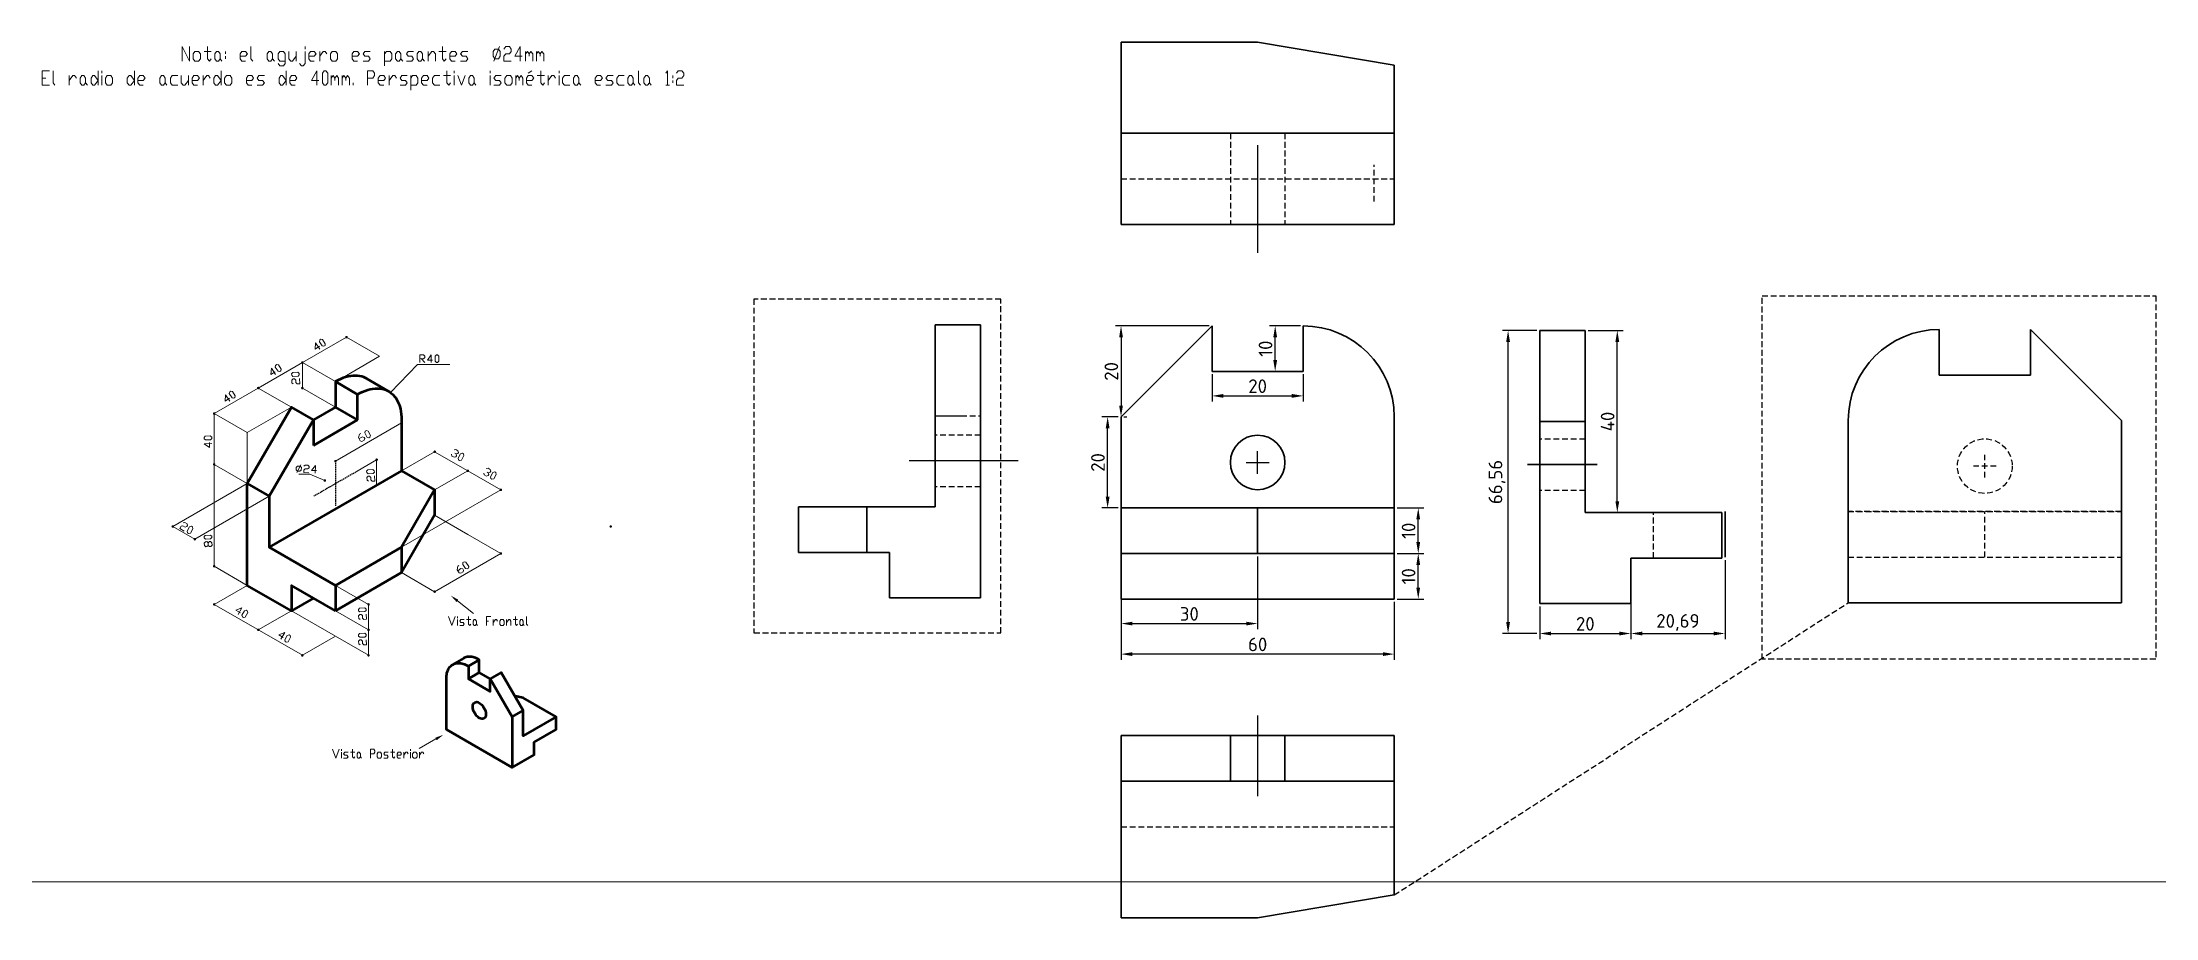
# Model space of a CAD drawing. Header units: millimetres. Extents: x 99 to 563, y 111 to 304.
import ezdxf

# ---------------------------------------------------------------- set-up
doc = ezdxf.new("R2010")
doc.units = ezdxf.units.MM
doc.linetypes.add('CENTRO', pattern=[50.8, 31.75, -6.35, 6.35, -6.35])
doc.linetypes.add('LÍNEAS_OCULTAS', pattern=[9.525, 6.35, -3.175])
for name, color, linetype in [('acotacion', 1, 'Continuous'), ('PDF_COTAS', 7, 'Continuous'), ('PDF_OCULTOS', 7, 'Continuous'), ('PDF_Pieza', 7, 'Continuous'), ('PDF_TEX', 7, 'Continuous')]:
    doc.layers.add(name, color=color, linetype=linetype)
for name, color, linetype, lineweight in [('Linea Auxiliar', 251, 'Continuous', 5), ('Linea Invisible', 254, 'LÍNEAS_OCULTAS', 25), ('Linea Visible', 7, 'Continuous', 30)]:
    doc.layers.add(name, color=color, linetype=linetype, lineweight=lineweight)
doc.layers.add('Lineas de eje', color=3, linetype='CENTRO', plot=False)
doc.styles.add('Estilo2', font='ISOCPEUR Regular.ttf')
doc.dimstyles.new('Medios 1-1', dxfattribs={"dimtxt": 3, "dimasz": 2.5, "dimexe": 1.25, "dimexo": 0.625, "dimtad": 1, "dimzin": 9, "dimtxsty": 'Estilo2', "dimcen": 2.5, "dimclrd": 256, "dimclre": 256, "dimclrt": 4, "dimadec": 0, "dimazin": 2, "dimtfac": 1, "dimtmove": 0, "dimatfit": 3, "dimfxl": 1, "dimlwd": -1, "dimlwe": -1, "dimarcsym": 1})

msp = doc.modelspace()

# ---------------------------------------------------------------- blocks, each defined once
blk = doc.blocks.new('*D37')
at = {"layer": 'acotacion', "transparency": 16777216}
for p, q in [((335.96, 190.65), (335.96, 174.64)), ((365.96, 190.65), (365.96, 174.64)), ((338.46, 175.89), (363.46, 175.89))]:
    blk.add_line(p, q, dxfattribs=at)
for points in [[(338.46, 176.3), (338.46, 175.47), (335.96, 175.89)], [(363.46, 176.3), (363.46, 175.47), (365.96, 175.89)]]:
    blk.add_solid(points, dxfattribs=at)
at = {"layer": 'Defpoints', "color": 0, "transparency": 16777216}
for p in [(335.96, 191.28), (365.96, 191.28), (365.96, 175.89)]:
    blk.add_point(p, dxfattribs=at)
at = {"layer": 'acotacion', "color": 4, "transparency": 16777216, "insert": (350.96, 178.01), "char_height": 3, "attachment_point": 5, "style": 'Estilo2'}
blk.add_mtext('30', dxfattribs=at)
blk = doc.blocks.new('*D38')
at = {"layer": 'acotacion', "transparency": 16777216}
for p, q in [((335.96, 180.65), (335.96, 167.93)), ((395.96, 180.65), (395.96, 167.93)), ((393.46, 169.18), (338.46, 169.18))]:
    blk.add_line(p, q, dxfattribs=at)
for points in [[(338.46, 169.6), (338.46, 168.76), (335.96, 169.18)], [(393.46, 169.6), (393.46, 168.76), (395.96, 169.18)]]:
    blk.add_solid(points, dxfattribs=at)
at = {"layer": 'Defpoints', "color": 0, "transparency": 16777216}
for p in [(335.96, 181.28), (395.96, 181.28), (335.96, 169.18)]:
    blk.add_point(p, dxfattribs=at)
at = {"layer": 'acotacion', "color": 4, "transparency": 16777216, "insert": (365.96, 171.31), "char_height": 3, "attachment_point": 5, "style": 'Estilo2'}
blk.add_mtext('60', dxfattribs=at)
blk = doc.blocks.new('*D39')
at = {"layer": 'acotacion', "transparency": 16777216}
for p, q in [((396.59, 191.28), (402.48, 191.28)), ((401.23, 183.78), (401.23, 188.78)), ((396.59, 181.28), (402.48, 181.28))]:
    blk.add_line(p, q, dxfattribs=at)
for points in [[(400.81, 188.78), (401.64, 188.78), (401.23, 191.28)], [(400.81, 183.78), (401.64, 183.78), (401.23, 181.28)]]:
    blk.add_solid(points, dxfattribs=at)
at = {"layer": 'Defpoints', "color": 0, "transparency": 16777216}
for p in [(395.96, 191.28), (401.23, 191.28), (395.96, 181.28)]:
    blk.add_point(p, dxfattribs=at)
at = {"layer": 'acotacion', "color": 4, "transparency": 16777216, "insert": (399.1, 186.28), "char_height": 3, "attachment_point": 5, "rotation": 90, "style": 'Estilo2'}
blk.add_mtext('10', dxfattribs=at)
blk = doc.blocks.new('*D40')
at = {"layer": 'acotacion', "transparency": 16777216}
for p, q in [((396.59, 201.28), (402.48, 201.28)), ((401.23, 193.78), (401.23, 198.78)), ((396.59, 191.28), (402.48, 191.28))]:
    blk.add_line(p, q, dxfattribs=at)
for points in [[(400.81, 198.78), (401.64, 198.78), (401.23, 201.28)], [(400.81, 193.78), (401.64, 193.78), (401.23, 191.28)]]:
    blk.add_solid(points, dxfattribs=at)
at = {"layer": 'Defpoints', "color": 0, "transparency": 16777216}
for p in [(395.96, 201.28), (401.23, 201.28), (395.96, 191.28)]:
    blk.add_point(p, dxfattribs=at)
at = {"layer": 'acotacion', "color": 4, "transparency": 16777216, "insert": (399.1, 196.28), "char_height": 3, "attachment_point": 5, "rotation": 90, "style": 'Estilo2'}
blk.add_mtext('10', dxfattribs=at)
blk = doc.blocks.new('*D42')
at = {"layer": 'acotacion', "transparency": 16777216}
for p, q in [((375.34, 241.28), (368.56, 241.28)), ((369.81, 233.78), (369.81, 238.78)), ((375.34, 231.28), (368.56, 231.28))]:
    blk.add_line(p, q, dxfattribs=at)
for points in [[(369.4, 238.78), (370.23, 238.78), (369.81, 241.28)], [(369.4, 233.78), (370.23, 233.78), (369.81, 231.28)]]:
    blk.add_solid(points, dxfattribs=at)
at = {"layer": 'Defpoints', "color": 0, "transparency": 16777216}
for p in [(369.81, 241.28), (375.96, 241.28), (375.96, 231.28)]:
    blk.add_point(p, dxfattribs=at)
at = {"layer": 'acotacion', "color": 4, "transparency": 16777216, "insert": (367.69, 236.28), "char_height": 3, "attachment_point": 5, "rotation": 90, "style": 'Estilo2'}
blk.add_mtext('10', dxfattribs=at)
blk = doc.blocks.new('*D43')
at = {"layer": 'acotacion', "transparency": 16777216}
for p, q in [((355.96, 230.65), (355.96, 224.65)), ((375.96, 230.65), (375.96, 224.65)), ((358.46, 225.9), (373.46, 225.9))]:
    blk.add_line(p, q, dxfattribs=at)
for points in [[(358.46, 226.32), (358.46, 225.48), (355.96, 225.9)], [(373.46, 226.32), (373.46, 225.48), (375.96, 225.9)]]:
    blk.add_solid(points, dxfattribs=at)
at = {"layer": 'Defpoints', "color": 0, "transparency": 16777216}
for p in [(355.96, 231.28), (375.96, 231.28), (375.96, 225.9)]:
    blk.add_point(p, dxfattribs=at)
at = {"layer": 'acotacion', "color": 4, "transparency": 16777216, "insert": (365.96, 228.03), "char_height": 3, "attachment_point": 5, "style": 'Estilo2'}
blk.add_mtext('20', dxfattribs=at)
blk = doc.blocks.new('*D44')
at = {"layer": 'acotacion', "transparency": 16777216}
for p, q in [((355.34, 241.28), (334.71, 241.28)), ((335.96, 238.78), (335.96, 223.78)), ((336.59, 221.28), (337.21, 221.28))]:
    blk.add_line(p, q, dxfattribs=at)
for points in [[(335.55, 238.78), (336.38, 238.78), (335.96, 241.28)], [(335.55, 223.78), (336.38, 223.78), (335.96, 221.28)]]:
    blk.add_solid(points, dxfattribs=at)
at = {"layer": 'Defpoints', "color": 0, "transparency": 16777216}
for p in [(355.96, 241.28), (335.96, 221.28), (335.96, 221.28)]:
    blk.add_point(p, dxfattribs=at)
at = {"layer": 'acotacion', "color": 4, "transparency": 16777216, "insert": (333.84, 231.28), "char_height": 3, "attachment_point": 5, "rotation": 90, "style": 'Estilo2'}
blk.add_mtext('20', dxfattribs=at)
blk = doc.blocks.new('*D45')
at = {"layer": 'acotacion', "transparency": 16777216}
for p, q in [((335.34, 221.28), (331.77, 221.28)), ((333.02, 203.78), (333.02, 218.78)), ((335.34, 201.28), (331.77, 201.28))]:
    blk.add_line(p, q, dxfattribs=at)
for points in [[(332.6, 218.78), (333.44, 218.78), (333.02, 221.28)], [(332.6, 203.78), (333.44, 203.78), (333.02, 201.28)]]:
    blk.add_solid(points, dxfattribs=at)
at = {"layer": 'Defpoints', "color": 0, "transparency": 16777216}
for p in [(333.02, 221.28), (335.96, 221.28), (335.96, 201.28)]:
    blk.add_point(p, dxfattribs=at)
at = {"layer": 'acotacion', "color": 4, "transparency": 16777216, "insert": (330.89, 211.28), "char_height": 3, "attachment_point": 5, "rotation": 90, "style": 'Estilo2'}
blk.add_mtext('20', dxfattribs=at)
blk = doc.blocks.new('*D46')
at = {"layer": 'acotacion', "transparency": 16777216}
for p, q in [((427.91, 179.64), (427.91, 172.46)), ((447.91, 179.64), (447.91, 172.46)), ((430.41, 173.71), (445.41, 173.71))]:
    blk.add_line(p, q, dxfattribs=at)
for points in [[(430.41, 174.12), (430.41, 173.29), (427.91, 173.71)], [(445.41, 174.12), (445.41, 173.29), (447.91, 173.71)]]:
    blk.add_solid(points, dxfattribs=at)
at = {"layer": 'Defpoints', "color": 0, "transparency": 16777216}
for p in [(427.91, 180.27), (447.91, 180.27), (447.91, 173.71)]:
    blk.add_point(p, dxfattribs=at)
at = {"layer": 'acotacion', "color": 4, "transparency": 16777216, "insert": (437.91, 175.83), "char_height": 3, "attachment_point": 5, "style": 'Estilo2'}
blk.add_mtext('20', dxfattribs=at)
blk = doc.blocks.new('*D47')
at = {"layer": 'acotacion', "transparency": 16777216}
for p, q in [((447.91, 189.64), (447.91, 172.46)), ((468.59, 189.85), (468.59, 172.46)), ((450.41, 173.71), (466.09, 173.71))]:
    blk.add_line(p, q, dxfattribs=at)
for points in [[(450.41, 174.12), (450.41, 173.29), (447.91, 173.71)], [(466.09, 174.12), (466.09, 173.29), (468.59, 173.71)]]:
    blk.add_solid(points, dxfattribs=at)
at = {"layer": 'Defpoints', "color": 0, "transparency": 16777216}
for p in [(468.59, 190.48), (447.91, 190.27), (468.59, 173.71)]:
    blk.add_point(p, dxfattribs=at)
at = {"layer": 'acotacion', "color": 4, "transparency": 16777216, "insert": (458.25, 176.13), "char_height": 3, "attachment_point": 5, "style": 'Estilo2'}
blk.add_mtext('20,69', dxfattribs=at)
blk = doc.blocks.new('*D48')
at = {"layer": 'acotacion', "transparency": 16777216}
for p, q in [((427.28, 240.27), (419.71, 240.27)), ((420.96, 176.21), (420.96, 237.77)), ((427.28, 173.71), (419.71, 173.71))]:
    blk.add_line(p, q, dxfattribs=at)
for points in [[(420.54, 237.77), (421.37, 237.77), (420.96, 240.27)], [(420.54, 176.21), (421.37, 176.21), (420.96, 173.71)]]:
    blk.add_solid(points, dxfattribs=at)
at = {"layer": 'Defpoints', "color": 0, "transparency": 16777216}
for p in [(420.96, 240.27), (427.91, 240.27), (427.91, 173.71)]:
    blk.add_point(p, dxfattribs=at)
at = {"layer": 'acotacion', "color": 4, "transparency": 16777216, "insert": (418.53, 206.99), "char_height": 3, "attachment_point": 5, "rotation": 90, "style": 'Estilo2'}
blk.add_mtext('66,56', dxfattribs=at)
blk = doc.blocks.new('*D49')
at = {"layer": 'acotacion', "transparency": 16777216}
for p, q in [((438.53, 240.27), (446.19, 240.27)), ((444.94, 202.77), (444.94, 237.77)), ((438.53, 200.27), (446.19, 200.27))]:
    blk.add_line(p, q, dxfattribs=at)
for points in [[(444.52, 237.77), (445.36, 237.77), (444.94, 240.27)], [(444.52, 202.77), (445.36, 202.77), (444.94, 200.27)]]:
    blk.add_solid(points, dxfattribs=at)
at = {"layer": 'Defpoints', "color": 0, "transparency": 16777216}
for p in [(437.91, 240.27), (444.94, 240.27), (437.91, 200.27)]:
    blk.add_point(p, dxfattribs=at)
at = {"layer": 'acotacion', "color": 4, "transparency": 16777216, "insert": (442.81, 220.27), "char_height": 3, "attachment_point": 5, "rotation": 90, "style": 'Estilo2'}
blk.add_mtext('40', dxfattribs=at)

# ---------------------------------------------------------------- dimensions: what is measured, and where the dimension line sits
at = {"layer": 'acotacion'}
for base, p1, p2, picture, middle in [((335.964, 221.276), (355.964, 241.276), (335.964, 221.276), '*D44', (333.839, 231.276)), ((369.813, 241.276), (375.964, 231.276), (375.964, 241.276), '*D42', (367.688, 236.276)), ((420.957, 240.267), (427.906, 173.707), (427.906, 240.267), '*D48', (418.532, 206.987)), ((444.939, 240.267), (437.906, 200.267), (437.906, 240.267), '*D49', (442.814, 220.267)), ((333.019, 221.276), (335.964, 201.276), (335.964, 221.276), '*D45', (330.894, 211.276)), ((401.226, 201.276), (395.964, 191.276), (395.964, 201.276), '*D40', (399.101, 196.276)), ((401.226, 191.276), (395.964, 181.276), (395.964, 191.276), '*D39', (399.101, 186.276))]:
    dim = msp.add_linear_dim(base=base, p1=p1, p2=p2, angle=90, dimstyle='Medios 1-1', dxfattribs=at)
    dim.commit()
    dim.dimension.update_dxf_attribs({"geometry": picture, "text_midpoint": middle})
for base, p1, p2, picture, middle in [((375.964, 225.902), (355.964, 231.276), (375.964, 231.276), '*D43', (365.964, 228.027)), ((468.5909, 173.7072), (447.9055, 190.2668), (468.5909, 190.4761), '*D47', (458.2482, 176.1322)), ((447.906, 173.707), (427.906, 180.267), (447.906, 180.267), '*D46', (437.906, 175.832))]:
    dim = msp.add_linear_dim(base=base, p1=p1, p2=p2, dimstyle='Medios 1-1', dxfattribs=at)
    dim.commit()
    dim.dimension.update_dxf_attribs({"geometry": picture, "text_midpoint": middle})
for base, p1, p2, picture, middle in [((365.964, 175.888), (335.964, 191.276), (365.964, 191.276), '*D37', (350.964, 178.013)), ((335.964, 169.181), (395.964, 181.276), (335.964, 181.276), '*D38', (365.964, 171.306))]:
    dim = msp.add_linear_dim(base=base, p1=p1, p2=p2, dimstyle='Medios 1-1', override={"dimtxsty": 'Estilo2'}, dxfattribs=at)
    dim.commit()
    dim.dimension.update_dxf_attribs({"geometry": picture, "text_midpoint": middle})

# ---------------------------------------------------------------- linework, layer by layer
at = {"layer": 'Linea Auxiliar'}
msp.add_xline((324.227, 119.166), (1, 0), dxfattribs=at)
at = {"layer": 'Linea Invisible', "ltscale": 0.2}
for p, q in [((359.964, 283.573), (359.964, 263.573)), ((371.964, 283.573), (371.964, 263.573)), ((391.568, 268.593), (391.568, 276.676)), ((335.964, 273.573), (395.964, 273.573)), ((295.131, 221.536), (305.131, 221.536)), ((305.131, 217.276), (295.147, 217.276)), ((437.906, 216.417), (427.906, 216.417)), ((528.143, 210.476), (523.143, 210.476)), ((525.643, 207.976), (525.643, 212.976)), ((305.131, 205.946), (295.131, 205.946)), ((437.906, 205.087), (427.906, 205.087)), ((452.906, 190.267), (452.906, 200.267)), ((555.643, 200.476), (495.643, 200.476)), ((495.643, 200.476), (555.643, 200.476)), ((525.643, 190.476), (525.643, 200.476)), ((495.643, 190.476), (555.643, 190.476)), ((395.964, 116.276), (495.643, 180.476)), ((335.964, 131.276), (395.964, 131.276))]:
    msp.add_line(p, q, dxfattribs=at)
at = {"layer": 'Linea Invisible'}
msp.add_line((295.131, 221.536), (305.131, 221.536), dxfattribs=at)
at = {"layer": 'Linea Invisible', "ltscale": 0.2}
for points in [[(309.593, 247.174), (255.357, 247.174), (255.357, 173.822), (309.593, 173.822)], [(476.756, 247.897), (563.173, 247.897), (563.173, 168.04), (476.756, 168.04)]]:
    msp.add_lwpolyline(points, close=True, dxfattribs=at)
msp.add_circle((525.643, 210.476), 6, dxfattribs=at)
at = {"layer": 'Linea Visible'}
for p, q in [((335.964, 283.573), (335.964, 303.573)), ((335.964, 303.573), (365.964, 303.573)), ((395.96, 298.573), (365.964, 303.573)), ((335.964, 263.573), (335.964, 283.573)), ((335.964, 283.573), (395.96, 283.573)), ((395.96, 283.573), (360.96, 283.573)), ((395.96, 283.573), (395.964, 263.573)), ((335.964, 263.573), (395.964, 263.573)), ((295.131, 241.536), (295.131, 221.536)), ((305.131, 241.536), (295.131, 241.536)), ((295.131, 241.536), (295.131, 221.536)), ((305.131, 241.536), (295.131, 241.536)), ((305.131, 181.536), (305.131, 241.536)), ((335.964, 221.276), (355.964, 241.276)), ((355.964, 241.276), (355.964, 231.276)), ((375.964, 231.276), (375.964, 241.276)), ((375.964, 241.276), (375.964, 241.276)), ((427.906, 180.267), (427.906, 240.267)), ((427.906, 240.267), (437.906, 240.267)), ((427.906, 180.267), (427.906, 240.267)), ((427.906, 240.267), (437.906, 240.267)), ((427.906, 180.267), (427.906, 240.267)), ((437.906, 240.267), (437.906, 220.267)), ((437.906, 240.267), (437.906, 220.267)), ((515.643, 230.476), (515.643, 240.476)), ((555.643, 220.476), (535.643, 240.476)), ((535.643, 240.476), (535.643, 230.476)), ((355.964, 231.276), (375.964, 231.276)), ((535.643, 230.476), (515.643, 230.476)), ((295.131, 201.536), (295.131, 221.536)), ((295.131, 201.536), (295.131, 221.536)), ((335.964, 201.276), (335.964, 221.276)), ((395.964, 221.276), (395.964, 201.276)), ((437.906, 220.267), (427.906, 220.267)), ((437.906, 220.267), (427.906, 220.267)), ((437.906, 200.267), (437.906, 220.267)), ((437.906, 200.267), (437.906, 220.267)), ((495.643, 220.476), (495.643, 200.476)), ((555.643, 200.476), (555.643, 220.476)), ((280.131, 201.536), (265.131, 201.536)), ((265.131, 201.536), (265.131, 191.536)), ((295.131, 201.536), (280.131, 201.536)), ((280.131, 201.536), (280.131, 191.536)), ((335.964, 181.276), (335.964, 201.276)), ((395.964, 201.276), (335.964, 201.276)), ((365.964, 201.276), (365.964, 191.276)), ((395.964, 201.276), (395.964, 191.276)), ((467.906, 200.267), (437.906, 200.267)), ((467.906, 200.267), (437.906, 200.267)), ((467.906, 190.267), (467.906, 200.267)), ((467.906, 190.267), (467.906, 200.267)), ((468.591, 200.476), (468.591, 190.476)), ((495.643, 200.476), (495.643, 190.476)), ((555.643, 180.476), (555.643, 200.476)), ((265.131, 191.536), (280.131, 191.536)), ((280.131, 191.536), (285.131, 191.536)), ((285.131, 181.536), (285.131, 191.536)), ((285.131, 181.536), (285.131, 191.536)), ((395.964, 191.276), (335.964, 191.276)), ((395.964, 191.276), (395.964, 181.276)), ((495.643, 190.476), (495.643, 180.476)), ((447.906, 180.267), (447.906, 190.267)), ((447.906, 190.267), (467.906, 190.267)), ((447.906, 190.267), (467.906, 190.267)), ((305.131, 181.536), (285.131, 181.536)), ((305.131, 181.536), (285.131, 181.536)), ((335.964, 181.276), (395.964, 181.276)), ((427.906, 180.267), (447.906, 180.267)), ((427.906, 180.267), (447.906, 180.267)), ((555.643, 180.476), (495.643, 180.476)), ((335.964, 151.276), (395.964, 151.276)), ((335.964, 151.276), (335.964, 141.276)), ((359.964, 151.276), (359.964, 141.276)), ((371.964, 151.276), (371.964, 141.276)), ((395.964, 151.276), (395.964, 141.276)), ((335.964, 141.276), (395.964, 141.276)), ((335.964, 141.276), (335.964, 111.276)), ((395.964, 141.276), (395.964, 121.276)), ((395.964, 116.276), (365.964, 111.276)), ((335.964, 111.276), (365.964, 111.276))]:
    msp.add_line(p, q, dxfattribs=at)
at = {"layer": 'Linea Visible', "ltscale": 0.2}
for p, q in [((395.96, 283.573), (395.96, 298.573)), ((395.964, 131.276), (395.964, 116.276))]:
    msp.add_line(p, q, dxfattribs=at)
at = {"layer": 'Linea Visible'}
msp.add_circle((365.964, 211.276), 6, dxfattribs=at)
for centre, start, end in [((375.964, 221.276), 0, 90), ((515.643, 220.476), 90, 180)]:
    msp.add_arc(centre, 20, start, end, dxfattribs=at)
at = {"layer": 'Lineas de eje'}
for p, q in [((365.964, 280.976), (365.964, 257.29)), ((365.964, 208.776), (365.964, 213.776)), ((289.436, 211.687), (313.388, 211.687)), ((363.464, 211.276), (368.464, 211.276)), ((440.534, 210.827), (425.194, 210.827)), ((425.194, 210.827), (440.534, 210.827)), ((365.964, 155.688), (365.964, 137.992))]:
    msp.add_line(p, q, dxfattribs=at)
at = {"layer": 'PDF_COTAS', "lineweight": 13}
for points in [[(144.092, 217.827), (136.825, 222.041), (146.507, 227.627), (156.189, 233.214), (165.871, 238.801), (173.138, 234.611), (163.74, 229.166)], [(159.929, 236.812), (159.006, 236.173), (159.077, 237.57), (160, 236.173)], [(163.456, 229.024), (156.189, 233.214), (156.189, 227.627), (163.456, 223.437)], [(175.529, 226.657), (181.495, 232.788), (188.573, 232.788)], [(181.968, 233.238), (181.992, 234.919), (182.821, 234.919), (183.105, 234.635), (183.105, 234.35), (182.821, 234.066), (181.992, 234.09)], [(182.252, 234.09), (183.105, 233.238)], [(184.785, 233.782), (183.649, 233.782), (184.501, 234.919), (184.501, 233.238)], [(146.507, 227.627), (153.774, 223.437), (144.092, 217.827), (144.092, 206.654), (136.825, 210.844)], [(150.247, 231.202), (149.3, 230.587), (149.395, 231.983), (150.318, 230.587)], [(154.2, 228.527), (153.893, 228.787), (153.869, 229.332), (154.153, 229.64), (154.437, 229.64), (154.721, 229.379), (154.745, 228.811), (155.029, 228.551), (155.597, 228.574), (155.55, 229.687)], [(140.163, 225.402), (139.216, 224.763), (139.287, 226.16), (140.234, 224.763)], [(163.456, 173.11), (156.189, 168.92), (136.825, 180.093), (144.092, 184.283), (136.825, 188.473), (136.825, 222.041)], [(163.456, 211.577), (177.991, 219.958)], [(135.76, 215.697), (135.807, 214.56), (134.647, 215.365), (136.328, 215.436)], [(168.641, 216.525), (169.398, 216.904), (169.777, 216.785), (169.895, 216.549), (169.777, 216.17), (169.28, 215.91), (168.901, 216.028), (168.522, 216.762), (168.759, 217.519), (169.019, 217.661)], [(177.991, 209.447), (185.235, 213.637), (192.503, 209.447), (185.235, 205.257)], [(189.496, 214.039), (189.875, 214.134), (190.348, 213.85), (190.467, 213.471), (190.325, 213.235), (189.946, 213.14), (189.686, 213.282)], [(154.958, 209.092), (155.857, 210.749)], [(156.544, 210.441), (156.828, 210.702), (157.396, 210.678), (157.657, 210.394), (157.657, 210.11), (157.349, 209.849), (156.804, 209.873), (156.52, 209.589), (156.497, 209.045), (157.609, 208.997)], [(159.314, 209.518), (158.177, 209.542), (159.053, 210.631), (159.006, 208.95)], [(168.238, 209.4), (172.499, 211.885), (172.499, 206.299)], [(192.503, 209.447), (199.77, 205.257), (177.991, 192.663)], [(189.946, 213.14), (190.041, 212.761), (189.899, 212.501), (189.52, 212.406), (189.046, 212.69), (188.928, 213.069)], [(197.024, 209.021), (197.119, 208.642), (197, 208.405), (196.598, 208.287), (196.124, 208.571), (196.03, 208.95)], [(196.574, 209.92), (196.953, 210.039), (197.45, 209.755), (197.545, 209.376), (197.403, 209.116), (197.024, 209.021), (196.787, 209.163)], [(144.092, 206.654), (127.735, 197.208), (132.564, 194.415), (148.921, 203.86)], [(161.136, 207.316), (157.799, 208.689), (155.384, 208.689)], [(170.676, 207.151), (170.392, 207.411), (170.369, 207.979), (170.629, 208.263), (170.913, 208.263), (171.197, 208.003), (171.221, 207.435), (171.505, 207.174), (172.073, 207.198), (172.026, 208.311)], [(185.235, 199.67), (192.503, 195.457), (199.77, 191.266), (185.235, 182.886), (177.991, 187.076)], [(129.983, 197.989), (130.362, 198.084), (130.859, 197.8), (130.954, 197.421), (130.812, 197.185), (130.433, 197.09), (129.936, 197.374), (129.557, 197.256), (129.297, 196.782), (130.244, 196.214)], [(135.475, 193.634), (135.76, 193.918), (136.044, 193.918), (136.328, 193.657), (136.351, 193.089), (136.067, 192.805), (135.807, 192.805), (135.499, 193.066), (135.475, 193.634), (135.191, 193.894), (134.907, 193.87), (134.647, 193.586), (134.671, 193.042), (134.955, 192.758), (135.239, 192.782), (135.499, 193.066)], [(190.325, 187.479), (191.011, 187.952), (191.39, 187.881), (191.556, 187.645), (191.485, 187.266), (191.011, 186.934), (190.632, 187.029), (190.159, 187.716), (190.301, 188.497), (190.538, 188.639)], [(146.507, 174.506), (153.774, 178.696), (163.456, 173.11), (170.724, 168.92), (170.724, 174.506), (170.724, 180.093), (163.456, 184.283)], [(142.577, 178.247), (141.607, 178.815), (142.885, 179.359), (142.056, 177.915)], [(163.456, 178.696), (170.724, 174.506)], [(168.854, 176.779), (168.57, 177.039), (168.546, 177.607), (168.806, 177.891), (169.09, 177.915), (169.375, 177.631), (169.398, 177.087), (169.706, 176.803), (170.25, 176.826), (170.203, 177.963)], [(190.23, 180.874), (193.757, 178.081)], [(151.975, 172.849), (151.005, 173.394), (152.307, 173.962), (151.454, 172.494)], [(168.854, 171.192), (168.57, 171.453), (168.546, 172.021), (168.806, 172.305), (169.09, 172.328), (169.375, 172.044), (169.398, 171.5), (169.706, 171.216), (170.25, 171.24), (170.203, 172.352)], [(185.519, 150.55), (181.826, 148.443)]]:
    msp.add_lwpolyline(points, dxfattribs=at)
for points in [[(160.923, 236.812), (160.545, 236.883), (159.929, 237.807), (160, 238.209), (160.237, 238.351), (160.616, 238.28), (161.231, 237.357), (161.16, 236.954)], [(151.241, 231.226), (150.863, 231.297), (150.247, 232.22), (150.318, 232.599), (150.555, 232.764), (150.934, 232.693), (151.549, 231.77), (151.478, 231.368)], [(185.614, 233.238), (185.33, 233.498), (185.33, 234.635), (185.614, 234.895), (185.898, 234.895), (186.182, 234.635), (186.182, 233.498), (185.898, 233.238)], [(155.502, 230.516), (155.242, 230.231), (154.129, 230.184), (153.845, 230.468), (153.822, 230.729), (154.106, 231.036), (155.218, 231.084), (155.502, 230.8)], [(141.157, 225.402), (140.778, 225.473), (140.139, 226.396), (140.234, 226.775), (140.47, 226.941), (140.849, 226.87), (141.465, 225.947), (141.394, 225.544)], [(170.771, 216.667), (170.392, 216.785), (169.895, 217.78), (170.014, 218.158), (170.25, 218.3), (170.629, 218.182), (171.15, 217.188), (171.032, 216.809)], [(136.28, 216.549), (136.02, 216.265), (134.907, 216.217), (134.6, 216.478), (134.6, 216.762), (134.86, 217.046), (135.973, 217.093), (136.28, 216.833)], [(155.1, 209.376), (154.84, 209.66), (154.863, 210.204), (155.147, 210.489), (155.692, 210.465), (155.976, 210.181), (155.952, 209.613), (155.668, 209.352)], [(172.002, 209.163), (171.718, 208.855), (170.605, 208.808), (170.321, 209.092), (170.298, 209.376), (170.582, 209.66), (171.694, 209.707), (171.978, 209.423)], [(190.49, 211.838), (190.396, 212.24), (190.94, 213.187), (191.319, 213.306), (191.579, 213.164), (191.674, 212.785), (191.106, 211.814), (190.727, 211.72)], [(197.568, 207.743), (197.474, 208.121), (198.042, 209.092), (198.421, 209.187), (198.657, 209.045), (198.752, 208.666), (198.208, 207.695), (197.829, 207.601)], [(130.978, 195.788), (130.883, 196.19), (131.427, 197.137), (131.83, 197.256), (132.067, 197.114), (132.161, 196.735), (131.593, 195.764), (131.214, 195.67)], [(136.28, 194.77), (136.02, 194.486), (134.907, 194.439), (134.6, 194.699), (134.6, 194.983), (134.86, 195.267), (135.973, 195.314), (136.28, 195.054)], [(192.408, 187.881), (192.029, 187.952), (191.39, 188.876), (191.461, 189.278), (191.698, 189.42), (192.1, 189.349), (192.716, 188.426), (192.645, 188.047)], [(143.027, 177.347), (142.909, 177.726), (143.477, 178.696), (143.856, 178.815), (144.092, 178.673), (144.211, 178.294), (143.642, 177.323), (143.264, 177.205)], [(170.179, 178.791), (169.919, 178.507), (168.783, 178.46), (168.499, 178.72), (168.499, 179.004), (168.759, 179.288), (169.872, 179.336), (170.179, 179.075)], [(152.425, 171.95), (152.33, 172.328), (152.875, 173.299), (153.277, 173.394), (153.514, 173.252), (153.609, 172.873), (153.064, 171.902), (152.662, 171.808)], [(170.179, 173.204), (169.919, 172.92), (168.783, 172.873), (168.499, 173.133), (168.499, 173.417), (168.759, 173.701), (169.872, 173.749), (170.179, 173.488)]]:
    msp.add_lwpolyline(points, close=True, dxfattribs=at)
at = {"layer": 'PDF_COTAS', "transparency": 33554559}
for points in [[(165.871, 238.801), (165.634, 238.943), (165.587, 238.801)], [(165.587, 238.801), (165.634, 238.659), (165.871, 238.801)], [(165.729, 239.038), (165.871, 238.801), (165.634, 238.943)], [(165.634, 238.659), (165.871, 238.801), (165.729, 238.564)], [(165.871, 239.085), (165.729, 239.038), (165.871, 238.801)], [(165.871, 238.801), (165.729, 238.564), (165.871, 238.517)], [(165.871, 238.801), (166.013, 239.038), (165.871, 239.085)], [(166.108, 238.943), (165.871, 238.801), (166.013, 239.038)], [(166.155, 238.801), (166.108, 238.943), (165.871, 238.801)], [(165.871, 238.517), (166.013, 238.564), (165.871, 238.801)], [(166.013, 238.564), (165.871, 238.801), (166.108, 238.659)], [(165.871, 238.801), (166.108, 238.659), (166.155, 238.801)], [(156.189, 233.214), (155.952, 233.356), (155.905, 233.214)], [(155.905, 233.214), (155.952, 233.072), (156.189, 233.214)], [(156.047, 233.451), (156.189, 233.214), (155.952, 233.356)], [(155.952, 233.072), (156.189, 233.214), (156.047, 232.977)], [(156.189, 233.498), (156.047, 233.451), (156.189, 233.214)], [(156.189, 233.214), (156.047, 232.977), (156.189, 232.93)], [(156.189, 233.214), (156.331, 233.451), (156.189, 233.498)], [(156.426, 233.356), (156.189, 233.214), (156.331, 233.451)], [(156.473, 233.214), (156.426, 233.356), (156.189, 233.214)], [(156.189, 232.93), (156.331, 232.977), (156.189, 233.214)], [(156.331, 232.977), (156.189, 233.214), (156.426, 233.072)], [(156.189, 233.214), (156.426, 233.072), (156.473, 233.214)], [(146.507, 227.627), (146.27, 227.77), (146.223, 227.627)], [(146.223, 227.627), (146.27, 227.485), (146.507, 227.627)], [(146.365, 227.864), (146.507, 227.627), (146.27, 227.77)], [(146.27, 227.485), (146.507, 227.627), (146.365, 227.391)], [(146.507, 227.912), (146.365, 227.864), (146.507, 227.627)], [(146.507, 227.627), (146.365, 227.391), (146.507, 227.343)], [(146.507, 227.627), (146.649, 227.864), (146.507, 227.912)], [(146.744, 227.77), (146.507, 227.627), (146.649, 227.864)], [(146.791, 227.627), (146.744, 227.77), (146.507, 227.627)], [(146.507, 227.343), (146.649, 227.391), (146.507, 227.627)], [(146.649, 227.391), (146.507, 227.627), (146.744, 227.485)], [(146.507, 227.627), (146.744, 227.485), (146.791, 227.627)], [(156.189, 227.627), (155.952, 227.77), (155.905, 227.627)], [(155.905, 227.627), (155.952, 227.485), (156.189, 227.627)], [(156.047, 227.864), (156.189, 227.627), (155.952, 227.77)], [(155.952, 227.485), (156.189, 227.627), (156.047, 227.367)], [(156.189, 227.912), (156.047, 227.864), (156.189, 227.627)], [(156.189, 227.627), (156.047, 227.367), (156.189, 227.343)], [(156.189, 227.627), (156.331, 227.864), (156.189, 227.912)], [(156.426, 227.77), (156.189, 227.627), (156.331, 227.864)], [(156.473, 227.627), (156.426, 227.77), (156.189, 227.627)], [(156.189, 227.343), (156.331, 227.367), (156.189, 227.627)], [(156.331, 227.367), (156.189, 227.627), (156.426, 227.485)], [(156.189, 227.627), (156.426, 227.485), (156.473, 227.627)], [(175.529, 226.657), (175.293, 226.775), (175.245, 226.657)], [(175.245, 226.657), (175.293, 226.515), (175.529, 226.657)], [(175.387, 226.894), (175.529, 226.657), (175.293, 226.775)], [(175.293, 226.515), (175.529, 226.657), (175.387, 226.396)], [(175.529, 226.917), (175.387, 226.894), (175.529, 226.657)], [(175.529, 226.657), (175.387, 226.396), (175.529, 226.373)], [(175.529, 226.657), (175.671, 226.894), (175.529, 226.917)], [(175.766, 226.775), (175.529, 226.657), (175.671, 226.894)], [(175.813, 226.657), (175.766, 226.775), (175.529, 226.657)], [(175.529, 226.373), (175.671, 226.396), (175.529, 226.657)], [(175.671, 226.396), (175.529, 226.657), (175.766, 226.515)], [(175.529, 226.657), (175.766, 226.515), (175.813, 226.657)], [(136.825, 222.041), (136.588, 222.159), (136.541, 222.041)], [(136.541, 222.041), (136.588, 221.899), (136.825, 222.041)], [(136.683, 222.277), (136.825, 222.041), (136.588, 222.159)], [(136.588, 221.899), (136.825, 222.041), (136.683, 221.78)], [(136.825, 222.301), (136.683, 222.277), (136.825, 222.041)], [(136.825, 222.041), (136.683, 221.78), (136.825, 221.757)], [(136.825, 222.041), (136.967, 222.277), (136.825, 222.301)], [(137.062, 222.159), (136.825, 222.041), (136.967, 222.277)], [(137.109, 222.041), (137.062, 222.159), (136.825, 222.041)], [(136.825, 221.757), (136.967, 221.78), (136.825, 222.041)], [(136.967, 221.78), (136.825, 222.041), (137.062, 221.899)], [(136.825, 222.041), (137.062, 221.899), (137.109, 222.041)], [(177.991, 219.958), (177.731, 220.1), (177.707, 219.958)], [(177.707, 219.958), (177.731, 219.816), (177.991, 219.958)], [(177.849, 220.194), (177.991, 219.958), (177.731, 220.1)], [(177.731, 219.816), (177.991, 219.958), (177.849, 219.721)], [(177.991, 220.242), (177.849, 220.194), (177.991, 219.958)], [(177.991, 219.958), (177.849, 219.721), (177.991, 219.673)], [(177.991, 219.958), (178.133, 220.194), (177.991, 220.242)], [(178.228, 220.1), (177.991, 219.958), (178.133, 220.194)], [(178.252, 219.958), (178.228, 220.1), (177.991, 219.958)], [(177.991, 219.673), (178.133, 219.721), (177.991, 219.958)], [(178.133, 219.721), (177.991, 219.958), (178.228, 219.816)], [(177.991, 219.958), (178.228, 219.816), (178.252, 219.958)], [(185.235, 213.637), (184.998, 213.779), (184.975, 213.637)], [(184.975, 213.637), (184.998, 213.495), (185.235, 213.637)], [(185.117, 213.874), (185.235, 213.637), (184.998, 213.779)], [(184.998, 213.495), (185.235, 213.637), (185.117, 213.4)], [(185.235, 213.921), (185.117, 213.874), (185.235, 213.637)], [(185.235, 213.637), (185.117, 213.4), (185.235, 213.353)], [(185.235, 213.637), (185.377, 213.874), (185.235, 213.921)], [(185.495, 213.779), (185.235, 213.637), (185.377, 213.874)], [(185.519, 213.637), (185.495, 213.779), (185.235, 213.637)], [(185.235, 213.353), (185.377, 213.4), (185.235, 213.637)], [(185.377, 213.4), (185.235, 213.637), (185.495, 213.495)], [(185.235, 213.637), (185.495, 213.495), (185.519, 213.637)], [(136.825, 210.844), (136.588, 210.986), (136.541, 210.844)], [(136.541, 210.844), (136.588, 210.702), (136.825, 210.844)], [(136.683, 211.08), (136.825, 210.844), (136.588, 210.986)], [(136.588, 210.702), (136.825, 210.844), (136.683, 210.607)], [(136.825, 211.128), (136.683, 211.08), (136.825, 210.844)], [(136.825, 210.844), (136.683, 210.607), (136.825, 210.56)], [(136.825, 210.844), (136.967, 211.08), (136.825, 211.128)], [(137.062, 210.986), (136.825, 210.844), (136.967, 211.08)], [(137.109, 210.844), (137.062, 210.986), (136.825, 210.844)], [(136.825, 210.56), (136.967, 210.607), (136.825, 210.844)], [(136.967, 210.607), (136.825, 210.844), (137.062, 210.702)], [(136.825, 210.844), (137.062, 210.702), (137.109, 210.844)], [(163.456, 211.577), (163.22, 211.72), (163.172, 211.577)], [(163.172, 211.577), (163.22, 211.435), (163.456, 211.577)], [(163.314, 211.814), (163.456, 211.577), (163.22, 211.72)], [(163.22, 211.435), (163.456, 211.577), (163.314, 211.317)], [(163.456, 211.838), (163.314, 211.814), (163.456, 211.577)], [(163.456, 211.577), (163.314, 211.317), (163.456, 211.293)], [(163.456, 211.577), (163.598, 211.814), (163.456, 211.838)], [(163.693, 211.72), (163.456, 211.577), (163.598, 211.814)], [(163.74, 211.577), (163.693, 211.72), (163.456, 211.577)], [(163.456, 211.293), (163.598, 211.317), (163.456, 211.577)], [(163.598, 211.317), (163.456, 211.577), (163.693, 211.435)], [(163.456, 211.577), (163.693, 211.435), (163.74, 211.577)], [(172.499, 211.885), (172.263, 212.027), (172.239, 211.885)], [(172.239, 211.885), (172.263, 211.743), (172.499, 211.885)], [(172.381, 212.122), (172.499, 211.885), (172.263, 212.027)], [(172.263, 211.743), (172.499, 211.885), (172.381, 211.649)], [(172.499, 212.169), (172.381, 212.122), (172.499, 211.885)], [(172.499, 211.885), (172.381, 211.649), (172.499, 211.601)], [(172.499, 211.885), (172.641, 212.122), (172.499, 212.169)], [(172.76, 212.027), (172.499, 211.885), (172.641, 212.122)], [(172.783, 211.885), (172.76, 212.027), (172.499, 211.885)], [(172.499, 211.601), (172.641, 211.649), (172.499, 211.885)], [(172.641, 211.649), (172.499, 211.885), (172.76, 211.743)], [(172.499, 211.885), (172.76, 211.743), (172.783, 211.885)], [(192.503, 209.447), (192.266, 209.589), (192.242, 209.447)], [(192.242, 209.447), (192.266, 209.305), (192.503, 209.447)], [(192.361, 209.684), (192.503, 209.447), (192.266, 209.589)], [(192.266, 209.305), (192.503, 209.447), (192.361, 209.21)], [(192.503, 209.731), (192.361, 209.684), (192.503, 209.447)], [(192.503, 209.447), (192.361, 209.21), (192.503, 209.163)], [(192.503, 209.447), (192.645, 209.684), (192.503, 209.731)], [(192.763, 209.589), (192.503, 209.447), (192.645, 209.684)], [(192.787, 209.447), (192.763, 209.589), (192.503, 209.447)], [(192.503, 209.163), (192.645, 209.21), (192.503, 209.447)], [(192.645, 209.21), (192.503, 209.447), (192.763, 209.305)], [(192.503, 209.447), (192.763, 209.305), (192.787, 209.447)], [(161.136, 207.316), (160.876, 207.435), (160.852, 207.316)], [(160.852, 207.316), (160.876, 207.174), (161.136, 207.316)], [(160.994, 207.553), (161.136, 207.316), (160.876, 207.435)], [(160.876, 207.174), (161.136, 207.316), (160.994, 207.056)], [(161.136, 207.577), (160.994, 207.553), (161.136, 207.316)], [(161.136, 207.316), (160.994, 207.056), (161.136, 207.032)], [(161.136, 207.316), (161.255, 207.553), (161.136, 207.577)], [(161.373, 207.435), (161.136, 207.316), (161.255, 207.553)], [(161.397, 207.316), (161.373, 207.435), (161.136, 207.316)], [(161.136, 207.032), (161.255, 207.056), (161.136, 207.316)], [(161.255, 207.056), (161.136, 207.316), (161.373, 207.174)], [(161.136, 207.316), (161.373, 207.174), (161.397, 207.316)], [(172.499, 206.299), (172.263, 206.441), (172.239, 206.299)], [(172.239, 206.299), (172.263, 206.156), (172.499, 206.299)], [(172.381, 206.535), (172.499, 206.299), (172.263, 206.441)], [(172.263, 206.156), (172.499, 206.299), (172.381, 206.038)], [(172.499, 206.559), (172.381, 206.535), (172.499, 206.299)], [(172.499, 206.299), (172.381, 206.038), (172.499, 206.014)], [(172.499, 206.299), (172.641, 206.535), (172.499, 206.559)], [(172.76, 206.441), (172.499, 206.299), (172.641, 206.535)], [(172.783, 206.299), (172.76, 206.441), (172.499, 206.299)], [(172.499, 206.014), (172.641, 206.038), (172.499, 206.299)], [(172.641, 206.038), (172.499, 206.299), (172.76, 206.156)], [(172.499, 206.299), (172.76, 206.156), (172.783, 206.299)], [(199.77, 205.257), (199.533, 205.399), (199.486, 205.257)], [(199.486, 205.257), (199.533, 205.115), (199.77, 205.257)], [(199.628, 205.494), (199.77, 205.257), (199.533, 205.399)], [(199.533, 205.115), (199.77, 205.257), (199.628, 205.02)], [(199.77, 205.541), (199.628, 205.494), (199.77, 205.257)], [(199.77, 205.257), (199.628, 205.02), (199.77, 204.973)], [(199.77, 205.257), (199.912, 205.494), (199.77, 205.541)], [(200.007, 205.399), (199.77, 205.257), (199.912, 205.494)], [(200.054, 205.257), (200.007, 205.399), (199.77, 205.257)], [(199.77, 204.973), (199.912, 205.02), (199.77, 205.257)], [(199.912, 205.02), (199.77, 205.257), (200.007, 205.115)], [(199.77, 205.257), (200.007, 205.115), (200.054, 205.257)], [(127.735, 197.208), (127.498, 197.35), (127.45, 197.208)], [(127.45, 197.208), (127.498, 197.066), (127.735, 197.208)], [(127.592, 197.445), (127.735, 197.208), (127.498, 197.35)], [(127.498, 197.066), (127.735, 197.208), (127.592, 196.972)], [(127.735, 197.492), (127.592, 197.445), (127.735, 197.208)], [(127.735, 197.208), (127.592, 196.972), (127.735, 196.924)], [(127.735, 197.208), (127.877, 197.445), (127.735, 197.492)], [(127.971, 197.35), (127.735, 197.208), (127.877, 197.445)], [(128.019, 197.208), (127.971, 197.35), (127.735, 197.208)], [(127.735, 196.924), (127.877, 196.972), (127.735, 197.208)], [(127.877, 196.972), (127.735, 197.208), (127.971, 197.066)], [(127.735, 197.208), (127.971, 197.066), (128.019, 197.208)], [(223.899, 197.208), (223.662, 197.35), (223.615, 197.208)], [(223.615, 197.208), (223.662, 197.066), (223.899, 197.208)], [(223.757, 197.445), (223.899, 197.208), (223.662, 197.35)], [(223.662, 197.066), (223.899, 197.208), (223.757, 196.972)], [(223.899, 197.492), (223.757, 197.445), (223.899, 197.208)], [(223.899, 197.208), (223.757, 196.972), (223.899, 196.924)], [(223.899, 197.208), (224.041, 197.445), (223.899, 197.492)], [(224.135, 197.35), (223.899, 197.208), (224.041, 197.445)], [(224.183, 197.208), (224.135, 197.35), (223.899, 197.208)], [(223.899, 196.924), (224.041, 196.972), (223.899, 197.208)], [(224.041, 196.972), (223.899, 197.208), (224.135, 197.066)], [(223.899, 197.208), (224.135, 197.066), (224.183, 197.208)], [(132.564, 194.415), (132.327, 194.557), (132.303, 194.415)], [(132.303, 194.415), (132.327, 194.273), (132.564, 194.415)], [(132.422, 194.652), (132.564, 194.415), (132.327, 194.557)], [(132.327, 194.273), (132.564, 194.415), (132.422, 194.178)], [(132.564, 194.699), (132.422, 194.652), (132.564, 194.415)], [(132.564, 194.415), (132.422, 194.178), (132.564, 194.131)], [(132.564, 194.415), (132.706, 194.652), (132.564, 194.699)], [(132.824, 194.557), (132.564, 194.415), (132.706, 194.652)], [(132.848, 194.415), (132.824, 194.557), (132.564, 194.415)], [(132.564, 194.131), (132.706, 194.178), (132.564, 194.415)], [(132.706, 194.178), (132.564, 194.415), (132.824, 194.273)], [(132.564, 194.415), (132.824, 194.273), (132.848, 194.415)], [(199.77, 191.266), (199.533, 191.409), (199.486, 191.266)], [(199.486, 191.266), (199.533, 191.124), (199.77, 191.266)], [(199.628, 191.527), (199.77, 191.266), (199.533, 191.409)], [(199.533, 191.124), (199.77, 191.266), (199.628, 191.03)], [(199.77, 191.551), (199.628, 191.527), (199.77, 191.266)], [(199.77, 191.266), (199.628, 191.03), (199.77, 191.006)], [(199.77, 191.266), (199.912, 191.527), (199.77, 191.551)], [(200.007, 191.409), (199.77, 191.266), (199.912, 191.527)], [(200.054, 191.266), (200.007, 191.409), (199.77, 191.266)], [(199.77, 191.006), (199.912, 191.03), (199.77, 191.266)], [(199.912, 191.03), (199.77, 191.266), (200.007, 191.124)], [(199.77, 191.266), (200.007, 191.124), (200.054, 191.266)], [(136.825, 188.473), (136.588, 188.615), (136.541, 188.473)], [(136.541, 188.473), (136.588, 188.331), (136.825, 188.473)], [(136.683, 188.734), (136.825, 188.473), (136.588, 188.615)], [(136.588, 188.331), (136.825, 188.473), (136.683, 188.236)], [(136.825, 188.757), (136.683, 188.734), (136.825, 188.473)], [(136.825, 188.473), (136.683, 188.236), (136.825, 188.189)], [(136.825, 188.473), (136.967, 188.734), (136.825, 188.757)], [(137.062, 188.615), (136.825, 188.473), (136.967, 188.734)], [(137.109, 188.473), (137.062, 188.615), (136.825, 188.473)], [(136.825, 188.189), (136.967, 188.236), (136.825, 188.473)], [(136.967, 188.236), (136.825, 188.473), (137.062, 188.331)], [(136.825, 188.473), (137.062, 188.331), (137.109, 188.473)], [(185.235, 182.886), (184.998, 183.028), (184.975, 182.886)], [(184.975, 182.886), (184.998, 182.744), (185.235, 182.886)], [(185.117, 183.123), (185.235, 182.886), (184.998, 183.028)], [(184.998, 182.744), (185.235, 182.886), (185.117, 182.65)], [(185.235, 183.17), (185.117, 183.123), (185.235, 182.886)], [(185.235, 182.886), (185.117, 182.65), (185.235, 182.602)], [(185.235, 182.886), (185.377, 183.123), (185.235, 183.17)], [(185.495, 183.028), (185.235, 182.886), (185.377, 183.123)], [(185.519, 182.886), (185.495, 183.028), (185.235, 182.886)], [(185.235, 182.602), (185.377, 182.65), (185.235, 182.886)], [(185.377, 182.65), (185.235, 182.886), (185.495, 182.744)], [(185.235, 182.886), (185.495, 182.744), (185.519, 182.886)], [(190.041, 180.637), (188.786, 182.034), (190.419, 181.135)], [(136.825, 180.093), (136.588, 180.235), (136.541, 180.093)], [(136.541, 180.093), (136.588, 179.951), (136.825, 180.093)], [(136.683, 180.33), (136.825, 180.093), (136.588, 180.235)], [(136.588, 179.951), (136.825, 180.093), (136.683, 179.856)], [(136.825, 180.377), (136.683, 180.33), (136.825, 180.093)], [(136.825, 180.093), (136.683, 179.856), (136.825, 179.809)], [(136.825, 180.093), (136.967, 180.33), (136.825, 180.377)], [(137.062, 180.235), (136.825, 180.093), (136.967, 180.33)], [(137.109, 180.093), (137.062, 180.235), (136.825, 180.093)], [(136.825, 179.809), (136.967, 179.856), (136.825, 180.093)], [(136.967, 179.856), (136.825, 180.093), (137.062, 179.951)], [(136.825, 180.093), (137.062, 179.951), (137.109, 180.093)], [(170.724, 180.093), (170.487, 180.235), (170.44, 180.093)], [(170.44, 180.093), (170.487, 179.951), (170.724, 180.093)], [(170.582, 180.33), (170.724, 180.093), (170.487, 180.235)], [(170.487, 179.951), (170.724, 180.093), (170.582, 179.856)], [(170.724, 180.377), (170.582, 180.33), (170.724, 180.093)], [(170.724, 180.093), (170.582, 179.856), (170.724, 179.809)], [(170.724, 180.093), (170.866, 180.33), (170.724, 180.377)], [(170.961, 180.235), (170.724, 180.093), (170.866, 180.33)], [(171.008, 180.093), (170.961, 180.235), (170.724, 180.093)], [(170.724, 179.809), (170.866, 179.856), (170.724, 180.093)], [(170.866, 179.856), (170.724, 180.093), (170.961, 179.951)], [(170.724, 180.093), (170.961, 179.951), (171.008, 180.093)], [(146.507, 174.506), (146.27, 174.648), (146.223, 174.506)], [(146.223, 174.506), (146.27, 174.364), (146.507, 174.506)], [(146.365, 174.743), (146.507, 174.506), (146.27, 174.648)], [(146.27, 174.364), (146.507, 174.506), (146.365, 174.27)], [(146.507, 174.79), (146.365, 174.743), (146.507, 174.506)], [(146.507, 174.506), (146.365, 174.27), (146.507, 174.222)], [(146.507, 174.506), (146.649, 174.743), (146.507, 174.79)], [(146.744, 174.648), (146.507, 174.506), (146.649, 174.743)], [(146.791, 174.506), (146.744, 174.648), (146.507, 174.506)], [(146.507, 174.222), (146.649, 174.27), (146.507, 174.506)], [(146.649, 174.27), (146.507, 174.506), (146.744, 174.364)], [(146.507, 174.506), (146.744, 174.364), (146.791, 174.506)], [(170.724, 174.506), (170.487, 174.648), (170.44, 174.506)], [(170.44, 174.506), (170.487, 174.364), (170.724, 174.506)], [(170.582, 174.743), (170.724, 174.506), (170.487, 174.648)], [(170.487, 174.364), (170.724, 174.506), (170.582, 174.27)], [(170.724, 174.79), (170.582, 174.743), (170.724, 174.506)], [(170.724, 174.506), (170.582, 174.27), (170.724, 174.222)], [(170.724, 174.506), (170.866, 174.743), (170.724, 174.79)], [(170.961, 174.648), (170.724, 174.506), (170.866, 174.743)], [(171.008, 174.506), (170.961, 174.648), (170.724, 174.506)], [(170.724, 174.222), (170.866, 174.27), (170.724, 174.506)], [(170.866, 174.27), (170.724, 174.506), (170.961, 174.364)], [(170.724, 174.506), (170.961, 174.364), (171.008, 174.506)], [(156.189, 168.92), (155.952, 169.062), (155.905, 168.92)], [(155.905, 168.92), (155.952, 168.778), (156.189, 168.92)], [(156.047, 169.156), (156.189, 168.92), (155.952, 169.062)], [(155.952, 168.778), (156.189, 168.92), (156.047, 168.659)], [(156.189, 169.18), (156.047, 169.156), (156.189, 168.92)], [(156.189, 168.92), (156.047, 168.659), (156.189, 168.636)], [(156.189, 168.92), (156.331, 169.156), (156.189, 169.18)], [(156.426, 169.062), (156.189, 168.92), (156.331, 169.156)], [(156.473, 168.92), (156.426, 169.062), (156.189, 168.92)], [(156.189, 168.636), (156.331, 168.659), (156.189, 168.92)], [(156.331, 168.659), (156.189, 168.92), (156.426, 168.778)], [(156.189, 168.92), (156.426, 168.778), (156.473, 168.92)], [(170.724, 168.92), (170.487, 169.062), (170.44, 168.92)], [(170.44, 168.92), (170.487, 168.778), (170.724, 168.92)], [(170.582, 169.156), (170.724, 168.92), (170.487, 169.062)], [(170.487, 168.778), (170.724, 168.92), (170.582, 168.659)], [(170.724, 169.18), (170.582, 169.156), (170.724, 168.92)], [(170.724, 168.92), (170.582, 168.659), (170.724, 168.636)], [(170.724, 168.92), (170.866, 169.156), (170.724, 169.18)], [(170.961, 169.062), (170.724, 168.92), (170.866, 169.156)], [(171.008, 168.92), (170.961, 169.062), (170.724, 168.92)], [(170.724, 168.636), (170.866, 168.659), (170.724, 168.92)], [(170.866, 168.659), (170.724, 168.92), (170.961, 168.778)], [(170.724, 168.92), (170.961, 168.778), (171.008, 168.92)], [(185.377, 150.81), (187.129, 151.449), (185.685, 150.266)]]:
    msp.add_solid(points, dxfattribs=at)
at = {"layer": 'PDF_OCULTOS', "lineweight": 25}
for points in [[(163.456, 211.577), (163.456, 211.341)], [(163.456, 211.199), (163.456, 210.915)], [(163.456, 210.773), (163.456, 210.489)], [(163.456, 210.347), (163.456, 210.086)], [(163.456, 209.944), (163.456, 209.66)], [(163.456, 209.518), (163.456, 209.234)], [(163.456, 209.092), (163.456, 208.831)], [(167.339, 208.879), (167.575, 209.021)], [(167.694, 209.092), (167.93, 209.234)], [(168.049, 209.305), (168.238, 209.4)], [(158.982, 204.073), (159.219, 204.215)], [(159.337, 204.286), (159.574, 204.405)], [(159.692, 204.476), (159.953, 204.618)], [(160.071, 204.689), (160.308, 204.831)], [(160.426, 204.902), (160.663, 205.044)], [(160.781, 205.115), (161.042, 205.257)], [(161.16, 205.328), (161.397, 205.47)], [(161.515, 205.541), (161.752, 205.683)], [(161.87, 205.754), (162.131, 205.896)], [(162.249, 205.943), (162.486, 206.085)], [(162.604, 206.156), (162.841, 206.299)], [(162.959, 206.37), (163.22, 206.512)], [(163.338, 206.583), (163.575, 206.725)], [(163.456, 208.689), (163.456, 208.405)], [(163.456, 208.263), (163.456, 207.979)], [(163.456, 207.837), (163.456, 207.553)], [(163.456, 207.411), (163.456, 207.151)], [(163.456, 207.009), (163.456, 206.725)], [(163.456, 206.583), (163.456, 206.299)], [(163.456, 206.156), (163.456, 205.896)], [(163.456, 205.754), (163.456, 205.47)], [(163.456, 205.328), (163.456, 205.044)], [(163.456, 204.902), (163.456, 204.618)], [(163.456, 204.476), (163.456, 204.215)], [(163.693, 206.796), (163.93, 206.938)], [(164.072, 207.009), (164.309, 207.151)], [(164.427, 207.222), (164.664, 207.364)], [(164.782, 207.411), (165.019, 207.553)], [(165.161, 207.624), (165.398, 207.766)], [(165.516, 207.837), (165.753, 207.979)], [(165.871, 208.05), (166.108, 208.192)], [(166.25, 208.263), (166.486, 208.405)], [(166.605, 208.476), (166.842, 208.618)], [(166.96, 208.689), (167.197, 208.831)], [(158.675, 203.908), (158.864, 204.002)], [(163.456, 204.073), (163.456, 203.789)], [(163.456, 203.647), (163.456, 203.363)], [(163.456, 203.221), (163.456, 202.937)], [(163.456, 202.819), (163.456, 202.535)], [(163.456, 202.393), (163.456, 202.108)], [(163.456, 201.966), (163.456, 201.73)]]:
    msp.add_lwpolyline(points, dxfattribs=at)
at = {"layer": 'PDF_Pieza', "lineweight": 50}
for p, q in [((171.079, 227.367), (171.6, 227.462)), ((171.6, 227.462), (172.144, 227.533)), ((172.144, 227.533), (172.641, 227.533)), ((172.641, 227.533), (173.138, 227.509)), ((173.138, 227.509), (173.612, 227.462)), ((173.612, 227.462), (174.085, 227.343)), ((163.456, 223.437), (158.604, 220.62)), ((168.286, 220.62), (163.456, 223.437)), ((168.286, 226.231), (168.854, 226.539)), ((168.286, 220.62), (168.286, 226.231)), ((168.854, 226.539), (169.422, 226.799)), ((169.422, 226.799), (169.99, 227.012)), ((169.99, 227.012), (170.534, 227.201)), ((170.534, 227.201), (171.079, 227.367)), ((174.085, 227.343), (174.511, 227.201)), ((174.511, 227.201), (174.938, 227.012)), ((174.938, 227.012), (175.34, 226.775)), ((175.34, 226.775), (175.719, 226.515)), ((175.719, 226.515), (176.074, 226.207)), ((176.074, 226.207), (176.382, 225.852)), ((176.382, 225.852), (176.689, 225.473)), ((176.689, 225.473), (176.95, 225.047)), ((176.95, 225.047), (177.186, 224.597)), ((177.186, 224.597), (177.399, 224.124)), ((177.399, 224.124), (177.565, 223.603)), ((177.565, 223.603), (177.731, 223.059)), ((177.731, 223.059), (177.826, 222.491)), ((158.604, 220.62), (158.604, 215.034)), ((158.604, 215.034), (168.286, 220.62)), ((177.826, 222.491), (177.92, 221.899)), ((177.92, 221.899), (177.968, 221.26)), ((177.968, 221.26), (177.991, 220.62)), ((177.991, 220.62), (177.991, 209.447)), ((177.991, 209.447), (148.921, 192.663))]:
    msp.add_line(p, q, dxfattribs=at)
for points in [[(175.151, 226.894), (170.298, 229.687), (170.108, 229.805), (169.682, 229.995), (169.232, 230.137), (168.783, 230.255), (168.286, 230.326), (167.812, 230.326), (167.291, 230.326), (166.771, 230.255), (166.226, 230.16), (165.682, 229.995), (165.137, 229.829), (164.569, 229.592), (164.025, 229.332), (163.456, 229.024)], [(168.286, 226.231), (163.456, 229.024), (163.456, 223.437)], [(148.921, 203.86), (158.604, 220.62), (153.774, 223.437), (144.092, 206.654)], [(177.991, 209.447), (185.235, 205.257), (177.991, 192.663)], [(185.235, 205.257), (185.235, 199.67), (177.991, 187.076)], [(182.821, 195.48), (182.821, 195.457)], [(163.456, 184.283), (177.991, 192.663), (177.991, 187.076), (163.456, 178.696)], [(158.604, 181.49), (153.774, 178.696)], [(187.815, 163.759), (187.815, 164.09), (187.839, 164.398), (187.886, 164.682), (187.934, 164.966), (188.005, 165.25), (188.099, 165.511), (188.194, 165.747), (188.313, 165.961), (188.455, 166.174), (188.597, 166.363), (188.762, 166.529), (188.928, 166.694), (189.117, 166.836), (189.33, 166.931), (189.544, 167.026), (189.757, 167.12), (189.993, 167.168), (190.23, 167.192), (190.467, 167.215), (190.727, 167.192), (190.988, 167.168), (191.248, 167.12), (191.532, 167.049), (191.792, 166.955), (192.076, 166.836), (192.361, 166.694), (192.645, 166.552), (192.645, 163.759), (197.45, 160.989), (197.45, 163.759), (195.036, 165.156), (192.645, 163.759)], [(192.645, 166.552), (195.036, 167.949), (194.775, 168.091), (194.491, 168.233), (194.207, 168.351), (193.923, 168.422), (193.663, 168.517), (193.402, 168.565), (193.142, 168.588), (192.881, 168.588), (192.645, 168.588), (192.384, 168.565), (192.171, 168.493), (191.934, 168.422), (191.745, 168.328), (191.627, 168.28), (189.117, 166.836)], [(195.036, 165.156), (195.036, 167.949)], [(202.279, 155.403), (202.279, 144.276), (187.815, 152.633), (187.839, 164.398)], [(211.938, 155.403), (204.694, 159.593), (202.895, 159.924)], [(202.279, 144.276), (207.109, 147.046), (207.109, 149.84), (211.938, 152.633), (211.938, 155.403), (204.694, 151.236), (204.694, 156.799)]]:
    msp.add_lwpolyline(points, dxfattribs=at)
for points in [[(163.456, 178.696), (153.774, 184.283), (153.774, 178.696), (144.092, 184.283), (144.092, 206.654), (148.921, 203.86), (148.921, 192.663), (163.456, 184.283)], [(202.279, 155.403), (204.694, 156.799), (199.865, 165.156), (197.45, 163.759)]]:
    msp.add_lwpolyline(points, close=True, dxfattribs=at)
msp.add_ellipse((195.044, 156.808), major_axis=(-0.996, 1.769), ratio=0.5783814, start_param=3.1547959, end_param=9.4379812, dxfattribs=at)
at = {"layer": 'PDF_TEX', "lineweight": 13}
for points in [[(129.808, 299.436), (129.808, 302.611), (131.416, 299.436), (131.416, 302.611)], [(135.353, 302.611), (135.353, 299.944), (135.776, 299.436), (136.157, 299.944)], [(144.878, 302.611), (144.878, 299.944), (145.301, 299.436)], [(156.816, 302.061), (156.816, 302.611)], [(186.957, 302.611), (186.957, 299.944), (187.338, 299.436), (187.762, 299.944)], [(198.26, 299.436), (199.445, 302.611)], [(200.461, 302.061), (200.842, 302.611), (201.647, 302.611), (202.028, 302.061), (202.028, 301.553), (201.647, 301.002), (200.842, 301.002), (200.461, 300.494), (200.461, 299.436), (202.028, 299.436)], [(204.441, 300.494), (202.832, 300.494), (204.017, 302.611), (204.017, 299.436)], [(100.64, 294.144), (99.074, 294.144), (99.074, 297.319), (100.64, 297.319)], [(101.444, 297.319), (101.444, 294.652), (101.825, 294.144)], [(111.35, 297.319), (111.35, 294.144)], [(112.155, 296.769), (112.155, 297.319)], [(119.309, 297.319), (119.309, 294.144)], [(134.591, 301.553), (136.157, 301.553)], [(138.147, 299.944), (138.528, 299.436)], [(138.359, 297.319), (138.359, 294.144)], [(139.332, 301.553), (139.332, 301.002)], [(139.332, 300.494), (139.332, 299.944)], [(142.507, 300.494), (143.693, 300.494), (144.116, 301.002), (143.693, 301.553), (142.888, 301.553), (142.507, 301.002), (142.507, 299.944), (142.888, 299.436), (143.693, 299.436)], [(149.662, 299.944), (150.043, 299.436)], [(150.847, 298.886), (151.228, 298.378), (152.032, 298.378), (152.413, 298.886), (152.413, 301.002), (152.032, 301.553), (151.228, 301.553), (150.847, 301.002), (150.847, 299.944), (151.228, 299.436), (152.413, 299.436)], [(152.625, 297.319), (152.625, 294.144)], [(153.218, 301.553), (153.218, 299.944), (153.641, 299.436), (154.022, 299.436), (154.826, 300.494)], [(154.826, 301.553), (154.826, 299.436)], [(155.588, 298.886), (156.012, 298.378), (156.393, 298.378), (156.816, 298.886), (156.816, 301.553)], [(157.578, 300.494), (158.763, 300.494), (159.187, 301.002), (158.763, 301.553), (158.001, 301.553), (157.578, 301.002), (157.578, 299.944), (158.001, 299.436), (158.763, 299.436)], [(159.779, 295.203), (158.171, 295.203), (159.356, 297.319), (159.356, 294.144)], [(159.991, 299.436), (159.991, 301.553)], [(159.991, 300.494), (160.753, 301.553), (161.176, 301.553), (161.557, 301.002)], [(167.103, 300.494), (168.288, 300.494), (168.712, 301.002), (168.288, 301.553), (167.526, 301.553), (167.103, 301.002), (167.103, 299.944), (167.526, 299.436), (168.288, 299.436)], [(169.516, 299.436), (170.701, 299.436), (171.082, 299.944), (170.701, 300.494), (169.897, 300.494), (169.516, 301.002), (169.897, 301.553), (171.082, 301.553)], [(170.49, 294.144), (170.49, 297.319), (171.675, 297.319), (172.056, 296.769), (172.056, 296.261), (171.675, 295.711), (170.49, 295.711)], [(174.257, 298.378), (174.257, 301.553)], [(174.257, 301.002), (174.638, 301.553), (175.443, 301.553), (175.866, 301.002), (175.866, 299.944), (175.443, 299.436), (174.257, 299.436)], [(177.813, 299.944), (178.237, 299.436)], [(179.041, 299.436), (180.226, 299.436), (180.607, 299.944), (180.226, 300.494), (179.422, 300.494), (179.041, 301.002), (179.422, 301.553), (180.607, 301.553)], [(182.597, 299.944), (182.978, 299.436)], [(183.782, 299.436), (183.782, 301.553)], [(183.782, 300.494), (184.587, 301.553), (184.968, 301.553), (185.391, 301.002), (185.391, 299.436)], [(186.153, 301.553), (187.762, 301.553)], [(187.931, 297.319), (187.931, 294.652), (188.354, 294.144), (188.735, 294.652)], [(188.566, 300.494), (189.751, 300.494), (190.132, 301.002), (189.751, 301.553), (188.947, 301.553), (188.566, 301.002), (188.566, 299.944), (188.947, 299.436), (189.751, 299.436)], [(189.54, 296.769), (189.54, 297.319)], [(190.936, 299.436), (192.122, 299.436), (192.503, 299.944), (192.122, 300.494), (191.317, 300.494), (190.936, 301.002), (191.317, 301.553), (192.503, 301.553)], [(197.456, 296.769), (197.456, 297.319)], [(205.203, 299.436), (205.203, 301.553)], [(205.203, 301.002), (205.626, 301.553), (206.007, 301.002), (206.007, 300.494)], [(206.6, 297.319), (205.795, 296.769)], [(206.007, 301.002), (206.388, 301.553), (206.811, 301.002), (206.811, 299.436)], [(207.616, 299.436), (207.616, 301.553)], [(207.616, 301.002), (207.997, 301.553), (208.378, 301.002), (208.378, 300.494)], [(208.378, 301.002), (208.801, 301.553), (209.182, 301.002), (209.182, 299.436)], [(208.589, 297.319), (208.589, 294.652), (208.97, 294.144), (209.394, 294.652)], [(212.569, 296.769), (212.569, 297.319)], [(230.01, 297.319), (230.01, 294.652), (230.433, 294.144)], [(235.979, 296.769), (236.36, 297.319), (236.36, 294.144)], [(238.35, 296.769), (238.731, 297.319), (239.535, 297.319), (239.958, 296.769), (239.958, 296.261), (239.535, 295.711), (238.731, 295.711), (238.35, 295.203), (238.35, 294.144), (239.958, 294.144)], [(99.074, 295.711), (99.836, 295.711)], [(105, 294.144), (105, 296.261)], [(105, 295.203), (105.805, 296.261), (106.186, 296.261), (106.609, 295.711)], [(108.599, 294.652), (108.98, 294.144)], [(112.155, 294.144), (112.155, 296.261)], [(120.071, 295.203), (121.256, 295.203), (121.68, 295.711), (121.256, 296.261), (120.494, 296.261), (120.071, 295.711), (120.071, 294.652), (120.494, 294.144), (121.256, 294.144)], [(126.04, 294.652), (126.421, 294.144)], [(128.834, 296.261), (127.606, 296.261), (127.225, 295.711), (127.225, 294.652), (127.606, 294.144), (128.834, 294.144)], [(129.596, 296.261), (129.596, 294.652), (130.019, 294.144), (130.4, 294.144), (131.205, 295.203)], [(131.205, 296.261), (131.205, 294.144)], [(132.009, 295.203), (133.194, 295.203), (133.575, 295.711), (133.194, 296.261), (132.39, 296.261), (132.009, 295.711), (132.009, 294.652), (132.39, 294.144), (133.194, 294.144)], [(134.38, 294.144), (134.38, 296.261)], [(134.38, 295.203), (135.184, 296.261), (135.565, 296.261), (135.946, 295.711)], [(143.904, 295.203), (145.09, 295.203), (145.471, 295.711), (145.09, 296.261), (144.285, 296.261), (143.904, 295.711), (143.904, 294.652), (144.285, 294.144), (145.09, 294.144)], [(146.275, 294.144), (147.46, 294.144), (147.884, 294.652), (147.46, 295.203), (146.656, 295.203), (146.275, 295.711), (146.656, 296.261), (147.884, 296.261)], [(153.429, 295.203), (154.615, 295.203), (154.996, 295.711), (154.615, 296.261), (153.81, 296.261), (153.429, 295.711), (153.429, 294.652), (153.81, 294.144), (154.615, 294.144)], [(162.531, 294.144), (162.531, 296.261)], [(162.531, 295.711), (162.954, 296.261), (163.335, 295.711), (163.335, 295.203)], [(163.335, 295.711), (163.759, 296.261), (164.14, 295.711), (164.14, 294.144)], [(164.944, 294.144), (164.944, 296.261)], [(164.944, 295.711), (165.325, 296.261), (165.706, 295.711), (165.706, 295.203)], [(165.706, 295.711), (166.129, 296.261), (166.51, 295.711), (166.51, 294.144)], [(167.315, 294.144), (167.315, 294.652)], [(172.86, 295.203), (174.046, 295.203), (174.469, 295.711), (174.046, 296.261), (173.284, 296.261), (172.86, 295.711), (172.86, 294.652), (173.284, 294.144), (174.046, 294.144)], [(175.231, 294.144), (175.231, 296.261)], [(175.231, 295.203), (176.035, 296.261), (176.459, 296.261), (176.84, 295.711)], [(177.644, 294.144), (178.829, 294.144), (179.21, 294.652), (178.829, 295.203), (178.025, 295.203), (177.644, 295.711), (178.025, 296.261), (179.21, 296.261)], [(180.015, 293.086), (180.015, 296.261)], [(180.015, 295.711), (180.396, 296.261), (181.2, 296.261), (181.581, 295.711), (181.581, 294.652), (181.2, 294.144), (180.015, 294.144)], [(182.385, 295.203), (183.571, 295.203), (183.994, 295.711), (183.571, 296.261), (182.809, 296.261), (182.385, 295.711), (182.385, 294.652), (182.809, 294.144), (183.571, 294.144)], [(186.365, 296.261), (185.179, 296.261), (184.756, 295.711), (184.756, 294.652), (185.179, 294.144), (186.365, 294.144)], [(187.169, 296.261), (188.735, 296.261)], [(189.54, 294.144), (189.54, 296.261)], [(190.344, 296.261), (191.106, 294.144), (191.91, 296.261)], [(193.9, 294.652), (194.281, 294.144)], [(197.456, 294.144), (197.456, 296.261)], [(198.26, 294.144), (199.445, 294.144), (199.869, 294.652), (199.445, 295.203), (198.683, 295.203), (198.26, 295.711), (198.683, 296.261), (199.869, 296.261)], [(203.044, 294.144), (203.044, 296.261)], [(203.044, 295.711), (203.425, 296.261), (203.806, 295.711), (203.806, 295.203)], [(203.806, 295.711), (204.229, 296.261), (204.61, 295.711), (204.61, 294.144)], [(205.414, 295.203), (206.6, 295.203), (206.981, 295.711), (206.6, 296.261), (205.795, 296.261), (205.414, 295.711), (205.414, 294.652), (205.795, 294.144), (206.6, 294.144)], [(207.785, 296.261), (209.394, 296.261)], [(210.156, 294.144), (210.156, 296.261)], [(210.156, 295.203), (210.96, 296.261), (211.383, 296.261), (211.764, 295.711)], [(212.569, 294.144), (212.569, 296.261)], [(214.939, 296.261), (213.754, 296.261), (213.331, 295.711), (213.331, 294.652), (213.754, 294.144), (214.939, 294.144)], [(216.929, 294.652), (217.31, 294.144)], [(220.485, 295.203), (221.67, 295.203), (222.094, 295.711), (221.67, 296.261), (220.908, 296.261), (220.485, 295.711), (220.485, 294.652), (220.908, 294.144), (221.67, 294.144)], [(222.856, 294.144), (224.083, 294.144), (224.464, 294.652), (224.083, 295.203), (223.279, 295.203), (222.856, 295.711), (223.279, 296.261), (224.464, 296.261)], [(226.835, 296.261), (225.65, 296.261), (225.269, 295.711), (225.269, 294.652), (225.65, 294.144), (226.835, 294.144)], [(228.825, 294.652), (229.206, 294.144)], [(232.381, 294.652), (232.804, 294.144)], [(235.979, 294.144), (236.783, 294.144)], [(237.545, 296.261), (237.545, 295.711)], [(237.545, 295.203), (237.545, 294.652)], [(188.289, 177.418), (189.023, 175.453), (189.757, 177.418)], [(190.254, 177.087), (190.254, 177.418)], [(190.254, 175.453), (190.254, 176.755)], [(190.751, 175.453), (191.485, 175.453), (191.721, 175.785), (191.485, 176.116), (190.988, 176.116), (190.751, 176.447), (190.988, 176.755), (191.721, 176.755)], [(192.218, 176.755), (193.189, 176.755)], [(192.692, 177.418), (192.692, 175.785), (192.952, 175.453), (193.189, 175.785)], [(196.622, 175.453), (196.622, 177.418), (197.592, 177.418)], [(196.622, 176.447), (197.095, 176.447)], [(198.089, 175.453), (198.089, 176.755)], [(198.089, 176.116), (198.563, 176.755), (198.823, 176.755), (199.06, 176.447)], [(201.025, 175.453), (201.025, 176.755)], [(201.025, 176.116), (201.498, 176.755), (201.759, 176.755), (201.995, 176.447), (201.995, 175.453)], [(202.492, 176.755), (203.463, 176.755)], [(202.966, 177.418), (202.966, 175.785), (203.226, 175.453), (203.463, 175.785)], [(205.428, 177.418), (205.428, 175.785), (205.664, 175.453)], [(194.42, 175.785), (194.657, 175.453)], [(204.694, 175.785), (204.931, 175.453)], [(162.794, 148.277), (163.527, 146.336), (164.261, 148.277)], [(164.758, 147.946), (164.758, 148.277)], [(164.758, 146.336), (164.758, 147.638)], [(165.255, 146.336), (165.989, 146.336), (166.226, 146.644), (165.989, 146.975), (165.492, 146.975), (165.255, 147.307), (165.492, 147.638), (166.226, 147.638)], [(166.723, 147.638), (167.694, 147.638)], [(167.197, 148.277), (167.197, 146.644), (167.457, 146.336), (167.694, 146.644)], [(168.925, 146.644), (169.161, 146.336)], [(171.126, 146.336), (171.126, 148.277), (171.86, 148.277), (172.097, 147.946), (172.097, 147.638), (171.86, 147.307), (171.126, 147.307)], [(174.062, 146.336), (174.796, 146.336), (175.032, 146.644), (174.796, 146.975), (174.298, 146.975), (174.062, 147.307), (174.298, 147.638), (175.032, 147.638)], [(175.529, 147.638), (176.5, 147.638)], [(176.003, 148.277), (176.003, 146.644), (176.263, 146.336), (176.5, 146.644)], [(176.997, 146.975), (177.731, 146.975), (177.968, 147.307), (177.731, 147.638), (177.234, 147.638), (176.997, 147.307), (176.997, 146.644), (177.234, 146.336), (177.731, 146.336)], [(178.465, 146.336), (178.465, 147.638)], [(178.465, 146.975), (178.938, 147.638), (179.199, 147.638), (179.435, 147.307)], [(179.932, 147.946), (179.932, 148.277)], [(179.932, 146.336), (179.932, 147.638)], [(181.874, 146.336), (181.874, 147.638)], [(181.874, 146.975), (182.371, 147.638), (182.607, 147.638), (182.868, 147.307)]]:
    msp.add_lwpolyline(points, dxfattribs=at)
for points in [[(198.472, 299.944), (198.091, 300.494), (198.091, 301.553), (198.472, 302.061), (199.276, 302.061), (199.657, 301.553), (199.657, 300.494), (199.276, 299.944)], [(133.364, 299.436), (132.602, 299.436), (132.178, 299.944), (132.178, 301.002), (132.602, 301.553), (133.364, 301.553), (133.787, 301.002), (133.787, 299.944)], [(137.766, 299.436), (137.343, 299.436), (136.962, 299.944), (136.962, 301.002), (137.343, 301.553), (137.766, 301.553), (138.147, 301.002), (138.147, 299.944)], [(149.238, 299.436), (148.857, 299.436), (148.476, 299.944), (148.476, 301.002), (148.857, 301.553), (149.238, 301.553), (149.662, 301.002), (149.662, 299.944)], [(160.965, 294.144), (160.584, 294.652), (160.584, 296.769), (160.965, 297.319), (161.346, 297.319), (161.769, 296.769), (161.769, 294.652), (161.346, 294.144)], [(163.547, 299.436), (162.743, 299.436), (162.362, 299.944), (162.362, 301.002), (162.743, 301.553), (163.547, 301.553), (163.928, 301.002), (163.928, 299.944)], [(177.432, 299.436), (177.051, 299.436), (176.628, 299.944), (176.628, 301.002), (177.051, 301.553), (177.432, 301.553), (177.813, 301.002), (177.813, 299.944)], [(182.216, 299.436), (181.793, 299.436), (181.412, 299.944), (181.412, 301.002), (181.793, 301.553), (182.216, 301.553), (182.597, 301.002), (182.597, 299.944)], [(108.175, 294.144), (107.794, 294.144), (107.371, 294.652), (107.371, 295.711), (107.794, 296.261), (108.175, 296.261), (108.599, 295.711), (108.599, 294.652)], [(111.35, 295.203), (110.546, 294.144), (110.165, 294.144), (109.784, 294.652), (109.784, 295.711), (110.165, 296.261), (110.546, 296.261)], [(114.144, 294.144), (113.34, 294.144), (112.959, 294.652), (112.959, 295.711), (113.34, 296.261), (114.144, 296.261), (114.525, 295.711), (114.525, 294.652)], [(119.309, 295.203), (118.505, 294.144), (118.124, 294.144), (117.7, 294.652), (117.7, 295.711), (118.124, 296.261), (118.505, 296.261)], [(125.659, 294.144), (125.236, 294.144), (124.855, 294.652), (124.855, 295.711), (125.236, 296.261), (125.659, 296.261), (126.04, 295.711), (126.04, 294.652)], [(138.359, 295.203), (137.554, 294.144), (137.131, 294.144), (136.75, 294.652), (136.75, 295.711), (137.131, 296.261), (137.554, 296.261)], [(140.306, 294.144), (139.544, 294.144), (139.121, 294.652), (139.121, 295.711), (139.544, 296.261), (140.306, 296.261), (140.729, 295.711), (140.729, 294.652)], [(152.625, 295.203), (151.821, 294.144), (151.44, 294.144), (151.059, 294.652), (151.059, 295.711), (151.44, 296.261), (151.821, 296.261)], [(193.519, 294.144), (193.095, 294.144), (192.714, 294.652), (192.714, 295.711), (193.095, 296.261), (193.519, 296.261), (193.9, 295.711), (193.9, 294.652)], [(201.858, 294.144), (201.054, 294.144), (200.631, 294.652), (200.631, 295.711), (201.054, 296.261), (201.858, 296.261), (202.239, 295.711), (202.239, 294.652)], [(216.506, 294.144), (216.125, 294.144), (215.744, 294.652), (215.744, 295.711), (216.125, 296.261), (216.506, 296.261), (216.929, 295.711), (216.929, 294.652)], [(228.444, 294.144), (228.02, 294.144), (227.639, 294.652), (227.639, 295.711), (228.02, 296.261), (228.444, 296.261), (228.825, 295.711), (228.825, 294.652)], [(232, 294.144), (231.619, 294.144), (231.195, 294.652), (231.195, 295.711), (231.619, 296.261), (232, 296.261), (232.381, 295.711), (232.381, 294.652)], [(194.16, 175.453), (193.923, 175.453), (193.686, 175.785), (193.686, 176.447), (193.923, 176.755), (194.16, 176.755), (194.42, 176.447), (194.42, 175.785)], [(200.291, 175.453), (199.794, 175.453), (199.557, 175.785), (199.557, 176.447), (199.794, 176.755), (200.291, 176.755), (200.528, 176.447), (200.528, 175.785)], [(204.434, 175.453), (204.197, 175.453), (203.96, 175.785), (203.96, 176.447), (204.197, 176.755), (204.434, 176.755), (204.694, 176.447), (204.694, 175.785)], [(168.664, 146.336), (168.428, 146.336), (168.191, 146.644), (168.191, 147.307), (168.428, 147.638), (168.664, 147.638), (168.925, 147.307), (168.925, 146.644)], [(173.328, 146.336), (172.831, 146.336), (172.594, 146.644), (172.594, 147.307), (172.831, 147.638), (173.328, 147.638), (173.565, 147.307), (173.565, 146.644)], [(181.14, 146.336), (180.666, 146.336), (180.406, 146.644), (180.406, 147.307), (180.666, 147.638), (181.14, 147.638), (181.4, 147.307), (181.4, 146.644)]]:
    msp.add_lwpolyline(points, close=True, dxfattribs=at)

msp.set_redraw_order([(e.dxf.handle, doc.entitydb.next_handle()) for e in msp.query("TEXT MTEXT ATTDEF DIMENSION ARC_DIMENSION")])  # texts and dimensions are drawn at this point

doc.saveas('drawing.dxf')
